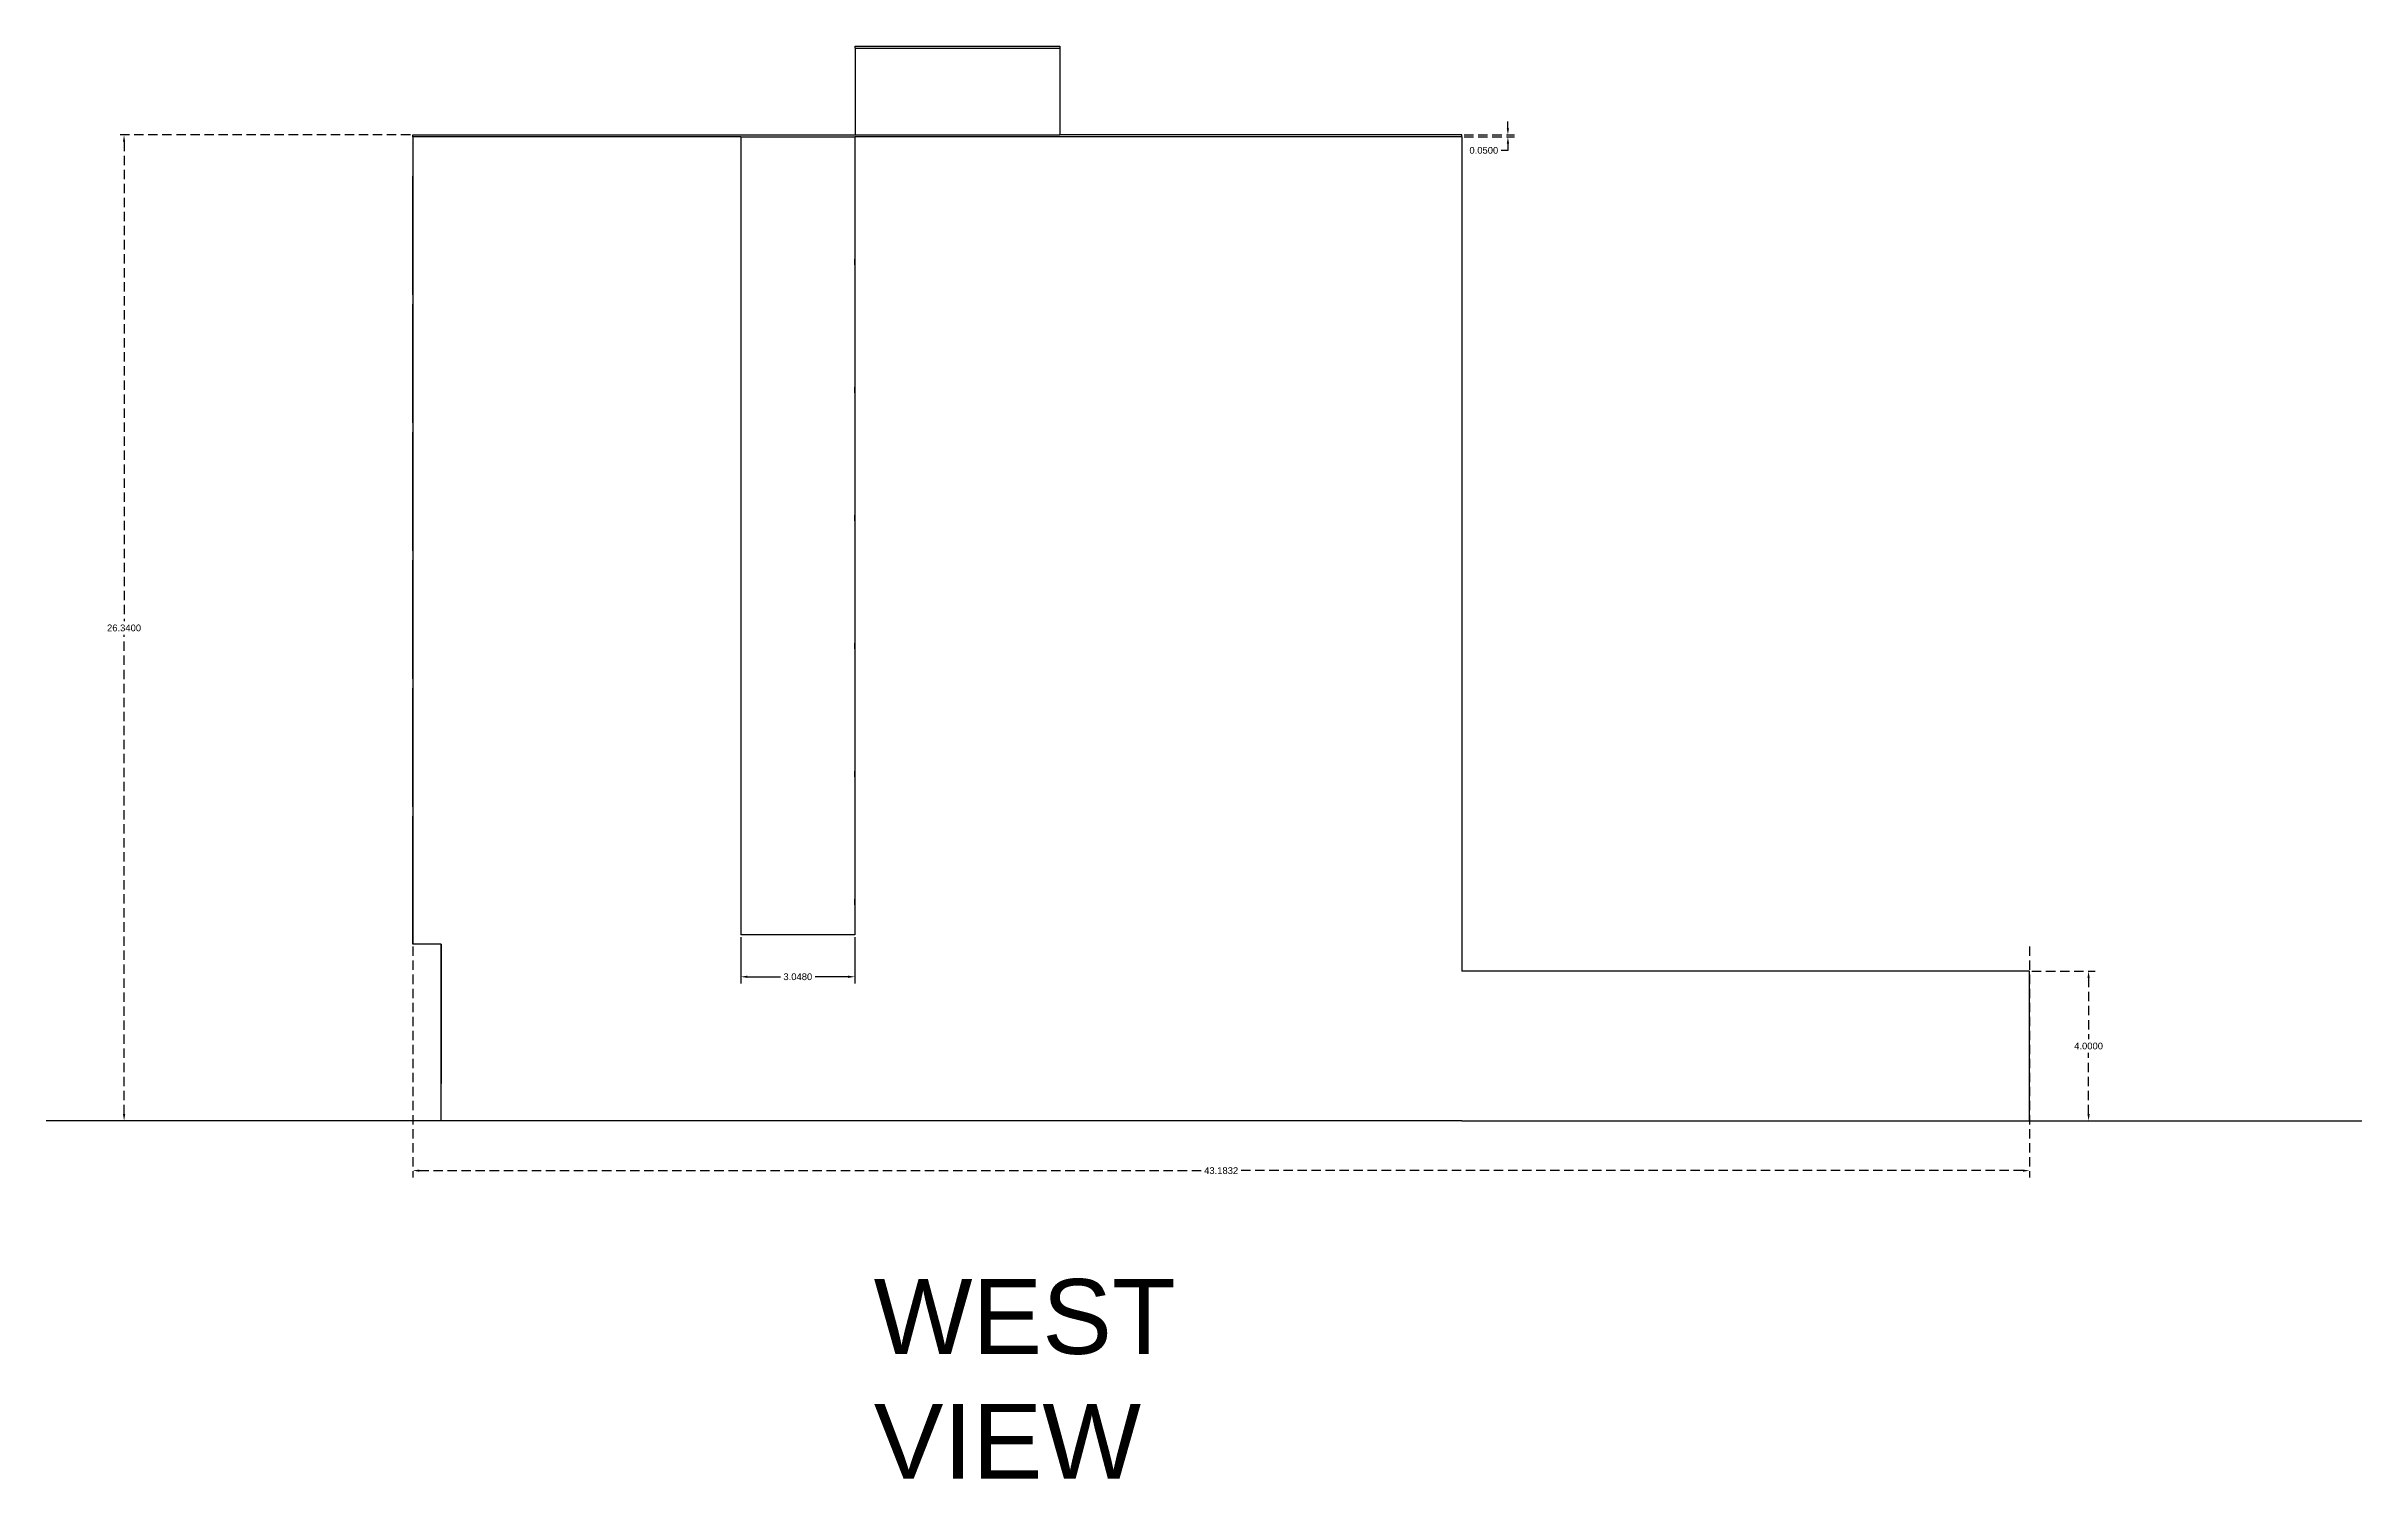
# Model space of a CAD drawing. Header units: inches. Extents: x 116 to 385, y -28932 to 7645.
# Drawn here: x 210.7 to 272.5, y -12.5 to 25.8 of the extents above; entities that cross this region are included whole.
import ezdxf

# ---------------------------------------------------------------- set-up
doc = ezdxf.new("R2010")
doc.units = ezdxf.units.IN
doc.header["$MEASUREMENT"] = 0
doc.linetypes.add('HIDDEN', pattern=[0.375, 0.25, -0.125])
doc.styles.get("Standard").update_dxf_attribs({"font": 'arial.ttf'})
doc.dimstyles.get("Standard").update_dxf_attribs({"dimtxt": 0.18, "dimasz": 0.18, "dimexe": 0.18, "dimexo": 0.0625, "dimgap": 0.09, "dimtad": 0, "dimtih": 1, "dimtoh": 1, "dimdec": 4, "dimzin": 0, "dimdsep": 46, "dimtxsty": 'Standard', "dimcen": 0.09, "dimadec": 0, "dimazin": 0, "dimtfac": 1, "dimtdec": 4, "dimtofl": 0, "dimtmove": 0, "dimatfit": 3, "dimfxl": 1, "dimtolj": 1, "dimtzin": 0, "dimarcsym": 0})

msp = doc.modelspace()

# ---------------------------------------------------------------- texts
at = {"insert": (232.77714, -7.13011), "char_height": 2, "attachment_point": 1}
msp.add_mtext_dynamic_manual_height_columns('WEST VIEW', width=1.9251614, gutter_width=1, heights=[0], dxfattribs=at)

# ---------------------------------------------------------------- blocks, each defined once
blk = doc.blocks.new('*D354')
at = {"color": 0, "linetype": 'HIDDEN', "lineweight": -2, "transparency": 16777216}
for p, q in [((220.401, 23.436), (212.575, 23.436)), ((212.755, 23.256), (212.755, 10.448)), ((212.755, -2.724), (212.755, 10.084)), ((220.401, -2.904), (212.575, -2.904))]:
    blk.add_line(p, q, dxfattribs=at)
at = {"color": 0, "linetype": 'HIDDEN', "transparency": 16777216}
for points in [[(212.725, 23.256), (212.785, 23.256), (212.755, 23.436)], [(212.725, -2.724), (212.785, -2.724), (212.755, -2.904)]]:
    blk.add_solid(points, dxfattribs=at)
at = {"layer": 'Defpoints', "color": 0, "linetype": 'HIDDEN', "transparency": 16777216}
for p in [(220.464, 23.436), (212.755, -2.904), (220.464, -2.904)]:
    blk.add_point(p, dxfattribs=at)
at = {"color": 0, "linetype": 'HIDDEN', "transparency": 16777216, "insert": (212.755, 10.266), "char_height": 0.18, "attachment_point": 5}
blk.add_mtext('\\A1;26.3400', dxfattribs=at)
blk = doc.blocks.new('*D355')
at = {"color": 0, "linetype": 'HIDDEN', "lineweight": -2, "transparency": 16777216}
for p, q in [((249.714, 23.616), (249.714, 23.796)), ((248.548, 23.436), (249.894, 23.436)), ((248.548, 23.386), (249.894, 23.386)), ((249.714, 23.026), (249.534, 23.026)), ((249.714, 23.206), (249.714, 23.026))]:
    blk.add_line(p, q, dxfattribs=at)
at = {"color": 0, "linetype": 'HIDDEN', "transparency": 16777216}
for points in [[(249.684, 23.616), (249.744, 23.616), (249.714, 23.436)], [(249.684, 23.206), (249.744, 23.206), (249.714, 23.386)]]:
    blk.add_solid(points, dxfattribs=at)
at = {"layer": 'Defpoints', "color": 0, "linetype": 'HIDDEN', "transparency": 16777216}
for p in [(248.485, 23.436), (248.485, 23.386), (249.714, 23.386)]:
    blk.add_point(p, dxfattribs=at)
at = {"color": 0, "linetype": 'HIDDEN', "transparency": 16777216, "insert": (249.071, 23.026), "char_height": 0.18, "attachment_point": 5}
blk.add_mtext('\\A1;0.0500', dxfattribs=at)
blk = doc.blocks.new('*D356')
at = {"color": 0, "linetype": 'HIDDEN', "lineweight": -2, "transparency": 16777216}
for p, q in [((263.71, 1.096), (265.403, 1.096)), ((265.223, 0.916), (265.223, -0.722)), ((265.223, -2.724), (265.223, -1.086)), ((263.71, -2.904), (265.403, -2.904))]:
    blk.add_line(p, q, dxfattribs=at)
at = {"color": 0, "linetype": 'HIDDEN', "transparency": 16777216}
for points in [[(265.193, 0.916), (265.253, 0.916), (265.223, 1.096)], [(265.193, -2.724), (265.253, -2.724), (265.223, -2.904)]]:
    blk.add_solid(points, dxfattribs=at)
at = {"layer": 'Defpoints', "color": 0, "linetype": 'HIDDEN', "transparency": 16777216}
for p in [(263.647, 1.096), (265.223, 1.096), (263.647, -2.904)]:
    blk.add_point(p, dxfattribs=at)
at = {"color": 0, "linetype": 'HIDDEN', "transparency": 16777216, "insert": (265.223, -0.904), "char_height": 0.18, "attachment_point": 5}
blk.add_mtext('\\A1;4.0000', dxfattribs=at)
blk = doc.blocks.new('*D357')
at = {"color": 0, "linetype": 'HIDDEN', "lineweight": -2, "transparency": 16777216}
for p, q in [((220.464, 1.753), (220.464, -4.413)), ((263.647, 1.753), (263.647, -4.413)), ((220.644, -4.233), (241.519, -4.233)), ((263.467, -4.233), (242.592, -4.233))]:
    blk.add_line(p, q, dxfattribs=at)
at = {"color": 0, "linetype": 'HIDDEN', "transparency": 16777216}
for points in [[(220.644, -4.203), (220.644, -4.263), (220.464, -4.233)], [(263.467, -4.203), (263.467, -4.263), (263.647, -4.233)]]:
    blk.add_solid(points, dxfattribs=at)
at = {"layer": 'Defpoints', "color": 0, "linetype": 'HIDDEN', "transparency": 16777216}
for p in [(220.464, 1.816), (263.647, 1.816), (263.647, -4.233)]:
    blk.add_point(p, dxfattribs=at)
at = {"color": 0, "linetype": 'HIDDEN', "transparency": 16777216, "insert": (242.056, -4.233), "char_height": 0.18, "attachment_point": 5}
blk.add_mtext('\\A1;43.1832', dxfattribs=at)
blk = doc.blocks.new('*D363')
at = {"color": 0, "lineweight": -2, "transparency": 16777216}
for p, q in [((229.225, 2.003), (229.225, 0.766)), ((232.273, 2.003), (232.273, 0.766)), ((229.405, 0.946), (230.285, 0.946)), ((232.093, 0.946), (231.212, 0.946))]:
    blk.add_line(p, q, dxfattribs=at)
at = {"color": 0, "transparency": 16777216}
for points in [[(229.405, 0.976), (229.405, 0.916), (229.225, 0.946)], [(232.093, 0.976), (232.093, 0.916), (232.273, 0.946)]]:
    blk.add_solid(points, dxfattribs=at)
at = {"layer": 'Defpoints', "color": 0, "transparency": 16777216}
for p in [(229.225, 2.066), (232.273, 2.066), (232.273, 0.946)]:
    blk.add_point(p, dxfattribs=at)
at = {"color": 0, "transparency": 16777216, "insert": (230.749, 0.946), "char_height": 0.18, "attachment_point": 5}
blk.add_mtext('\\A1;3.0480', dxfattribs=at)

# ---------------------------------------------------------------- dimensions: what is measured, and where the dimension line sits
at = {"linetype": 'HIDDEN'}
for base, p1, p2, picture, middle in [((249.71389, 23.38591), (248.48513, 23.43591), (248.48513, 23.38591), '*D355', (249.07057, 23.02591)), ((212.75501, -2.90409), (220.4639, 23.43591), (220.4639, -2.90409), '*D354', (212.75501, 10.26591)), ((265.22339, 1.09591), (263.64713, -2.90409), (263.64713, 1.09591), '*D356', (265.22339, -0.90409))]:
    dim = msp.add_linear_dim(base=base, p1=p1, p2=p2, angle=90, dimstyle='Standard', dxfattribs=at)
    dim.commit()
    dim.dimension.update_dxf_attribs({"geometry": picture, "text_midpoint": middle})
dim = msp.add_linear_dim(base=(232.27254, 0.94637), p1=(229.22454, 2.06591), p2=(232.27254, 2.06591), dimstyle='Standard')
dim.commit()
dim.dimension.update_dxf_attribs({"geometry": '*D363', "text_midpoint": (230.74854, 0.94637)})
dim = msp.add_linear_dim(base=(263.64713, -4.23332), p1=(220.4639, 1.81591), p2=(263.64713, 1.81591), dimstyle='Standard', dxfattribs=at)
dim.commit()
dim.dimension.update_dxf_attribs({"geometry": '*D357', "text_midpoint": (242.05552, -4.23332)})

# ---------------------------------------------------------------- linework, layer by layer
for p, q in [((232.27943, 25.75591), (232.27943, 25.80591)), ((232.27943, 25.80591), (237.74343, 25.80591)), ((232.27943, 25.75591), (237.74343, 25.75591)), ((232.27943, 25.75591), (232.27943, 23.43591)), ((237.74343, 25.80591), (237.74343, 25.75591)), ((237.74343, 25.75591), (237.74343, 23.43591)), ((220.4639, 23.38591), (220.4639, 23.43591)), ((220.4639, 23.43591), (237.74343, 23.43591)), ((220.4639, 23.38591), (220.4639, 22.58591)), ((229.22454, 23.38591), (220.4639, 23.38591)), ((229.22454, 23.38591), (229.22454, 22.58591)), ((229.22454, 23.38591), (232.27454, 23.38591)), ((248.48513, 23.38591), (232.27454, 23.38591)), ((232.27454, 23.38591), (232.27454, 22.58591)), ((248.48513, 23.43591), (237.74343, 23.43591)), ((248.48513, 23.38591), (248.48513, 23.43591)), ((248.48513, 23.38591), (248.48513, 22.58591)), ((220.4639, 22.58591), (220.4639, 19.16591)), ((220.4639, 19.16591), (220.4639, 22.33591)), ((229.22454, 22.58591), (229.22454, 19.16591)), ((232.27254, 22.58591), (232.27254, 19.16591)), ((248.48513, 22.58591), (248.48513, 19.16591)), ((220.4639, 19.96591), (220.4639, 21.46591)), ((232.27254, 19.96591), (232.27254, 20.11591)), ((220.4639, 19.16591), (220.4639, 15.74591)), ((220.4639, 15.74591), (220.4639, 18.91591)), ((229.22454, 19.16591), (229.22454, 15.74591)), ((232.27254, 19.16591), (232.27254, 15.74591)), ((248.48513, 19.16591), (248.48513, 15.74591)), ((220.4639, 16.54591), (220.4639, 18.04591)), ((232.27254, 16.54591), (232.27254, 16.69591)), ((220.4639, 15.74591), (220.4639, 12.32591)), ((220.4639, 12.32591), (220.4639, 15.49591)), ((229.22454, 15.74591), (229.22454, 12.32591)), ((232.27254, 15.74591), (232.27254, 12.32591)), ((248.48513, 15.74591), (248.48513, 12.32591)), ((220.4639, 13.12591), (220.4639, 14.62591)), ((232.27254, 13.12591), (232.27254, 13.27591)), ((220.4639, 12.32591), (220.4639, 8.90591)), ((220.4639, 8.90591), (220.4639, 12.07591)), ((229.22454, 12.32591), (229.22454, 8.90591)), ((232.27254, 12.32591), (232.27254, 8.90591)), ((248.48513, 12.32591), (248.48513, 8.90591)), ((220.4639, 9.70591), (220.4639, 11.20591)), ((232.27254, 9.70591), (232.27254, 9.85591)), ((220.4639, 8.90591), (220.4639, 5.48591)), ((229.22454, 8.90591), (229.22454, 5.48591)), ((232.27254, 8.90591), (232.27254, 5.48591)), ((248.48513, 8.90591), (248.48513, 5.48591)), ((220.4639, 5.48591), (220.4639, 8.65591)), ((220.4639, 6.28591), (220.4639, 7.78591)), ((232.27254, 6.28591), (232.27254, 6.43591)), ((220.4639, 5.48591), (220.4639, 1.81591)), ((220.4639, 1.81591), (220.4639, 5.23591)), ((229.22454, 5.48591), (229.22454, 2.06591)), ((232.27254, 5.48591), (232.27254, 2.06591)), ((248.48513, 5.48591), (248.48513, 2.06591)), ((220.4639, 2.86591), (220.4639, 4.36591)), ((232.27254, 2.86591), (232.27254, 3.01591)), ((232.27254, 2.06591), (229.22454, 2.06591)), ((248.48513, 2.06591), (248.48513, 1.09591)), ((221.22813, 1.81591), (220.4639, 1.81591)), ((221.22813, 1.81591), (221.22813, -1.90409)), ((221.22813, -1.90409), (221.22813, 1.81591)), ((263.64713, 1.09591), (248.48513, 1.09591)), ((263.64713, -2.90409), (263.64713, 1.09591)), ((221.22813, -1.10409), (221.22813, 0.39591)), ((221.22813, -2.90409), (221.22813, -1.90409)), ((248.48513, -2.90409), (210.67817, -2.90409)), ((248.48513, -2.90409), (272.51707, -2.90409))]:
    msp.add_line(p, q)

msp.set_redraw_order([(e.dxf.handle, doc.entitydb.next_handle()) for e in msp.query("TEXT MTEXT ATTDEF DIMENSION ARC_DIMENSION")])  # texts and dimensions are drawn at this point

doc.saveas('drawing.dxf')
